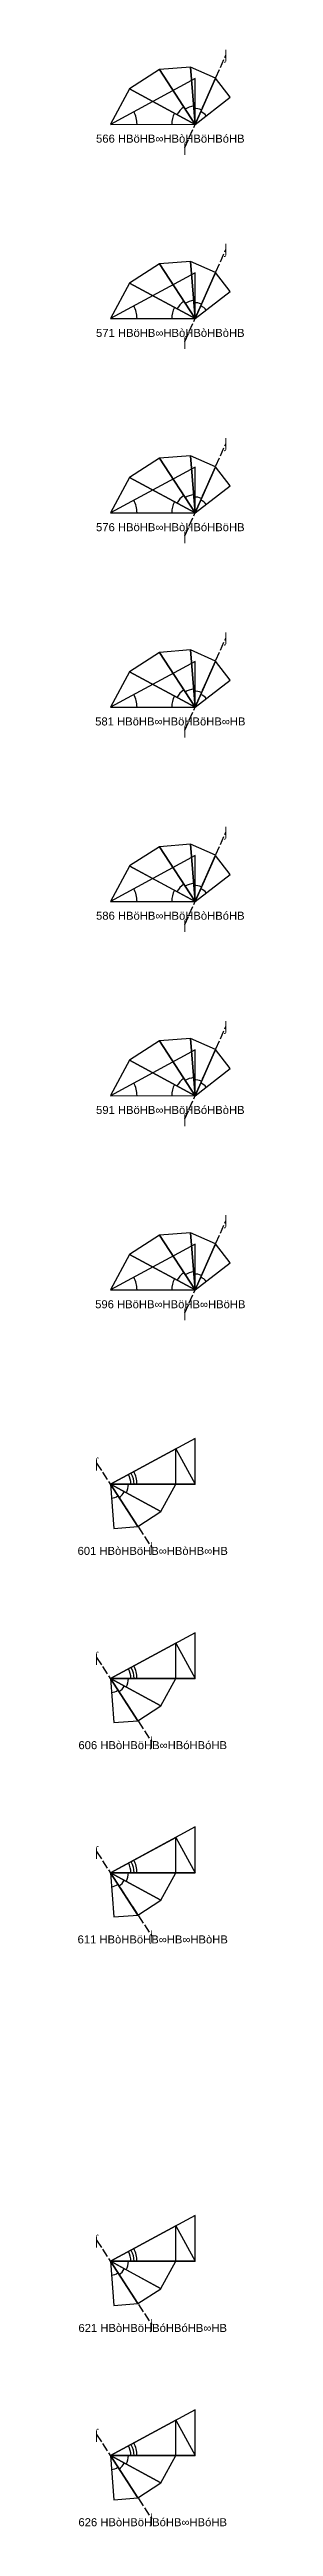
# Model space of a CAD drawing. Header units: millimetres. Extents: x 122552 to 1654769, y -10280102 to 62068.
# Drawn here: x 1076857 to 1099658, y -6349627 to -6009857 of the extents above; entities that cross this region are included whole.
import ezdxf
from ezdxf.enums import TextEntityAlignment as Align

# ---------------------------------------------------------------- set-up
doc = ezdxf.new("R2010")
doc.units = ezdxf.units.MM
doc.linetypes.add('ACAD_ISO02W100', pattern=[15, 12, -3])
for name, color, linetype in [('BASE', 170, 'Continuous'), ('HYPOTENUSE', 20, 'Continuous'), ('PERPENDICULAR', 90, 'Continuous'), ('Standard', 7, 'Continuous')]:
    doc.layers.add(name, color=color, linetype=linetype)
doc.styles.add('Arial', font='arial_0.ttf')

msp = doc.modelspace()

# ---------------------------------------------------------------- texts
at = {"style": 'Arial'}
for s, p in [('⌡', (1097059, -6010639)), ('566 HBöHB∞HBòHBöHBóHB', (1089463, -6022078)), ('⌠', (1091444, -6023277)), ('⌡', (1097059, -6037287)), ('571 HBöHB∞HBòHBòHBòHB', (1089463, -6048727)), ('⌠', (1091444, -6049926)), ('⌡', (1097059, -6063936)), ('576 HBöHB∞HBòHBóHBöHB', (1089463, -6075375)), ('⌠', (1091444, -6076574)), ('⌡', (1097059, -6090585)), ('581 HBöHB∞HBöHBöHB∞HB', (1089463, -6102024)), ('⌠', (1091444, -6103223)), ('⌡', (1097059, -6117233)), ('586 HBöHB∞HBöHBòHBóHB', (1089463, -6128673)), ('⌠', (1091444, -6129872)), ('⌡', (1097059, -6143882)), ('591 HBöHB∞HBöHBóHBòHB', (1089463, -6155321)), ('⌠', (1091444, -6156520)), ('⌡', (1097059, -6170531)), ('596 HBöHB∞HBöHB∞HBöHB', (1089463, -6181970)), ('⌠', (1091444, -6183169)), ('⌠', (1079376, -6203759)), ('601 HBòHBöHB∞HBòHB∞HB', (1087054, -6215803)), ('⌡', (1086913, -6215354)), ('⌠', (1079376, -6230408)), ('⌡', (1086913, -6242003)), ('606 HBòHBöHB∞HBóHBóHB', (1087054, -6242452)), ('⌠', (1079376, -6257057)), ('611 HBòHBöHB∞HB∞HBòHB', (1087054, -6269100)), ('⌡', (1086913, -6268652)), ('⌠', (1079376, -6310354)), ('621 HBòHBöHBóHBóHB∞HB', (1087054, -6322398)), ('⌡', (1086913, -6321949)), ('⌠', (1079376, -6337003)), ('626 HBòHBöHBóHB∞HBóHB', (1087054, -6349046)), ('⌡', (1086913, -6348598))]:
    msp.add_text(s, height=1100, dxfattribs=at).set_placement(p, align=Align.MIDDLE_CENTER)

# ---------------------------------------------------------------- blocks, each defined once
blk = doc.blocks.new('fundamental_block_GT')
at = {"color": 4}
blk.add_arc((0, -2), 277, 359.9799, 28.4254, dxfattribs=at)
at = {"layer": 'BASE'}
blk.add_line((0, 0), (879, -7), dxfattribs=at)
at = {"layer": 'HYPOTENUSE'}
blk.add_line((883, 469), (0, 0), dxfattribs=at)
at = {"layer": 'PERPENDICULAR'}
blk.add_line((879, -7), (883, 469), dxfattribs=at)

# ---------------------------------------------------------------- linework, layer by layer
at = {"linetype": 'ACAD_ISO02W100', "ltscale": 100}
for p, q in [((1091444, -6023277), (1097059, -6010639)), ((1091444, -6049926), (1097059, -6037287)), ((1091444, -6076574), (1097059, -6063936)), ((1091444, -6103223), (1097059, -6090585)), ((1091444, -6129872), (1097059, -6117233)), ((1091444, -6156520), (1097059, -6143882)), ((1091444, -6183169), (1097059, -6170531)), ((1079376, -6203759), (1086913, -6215354)), ((1079376, -6230408), (1086913, -6242003)), ((1079376, -6257057), (1086913, -6268652)), ((1079376, -6310354), (1086913, -6321949)), ((1079376, -6337003), (1086913, -6348598))]:
    msp.add_line(p, q, dxfattribs=at)

# ---------------------------------------------------------------- block references
for p, xscale, yscale, zscale, rotation in [((1092848, -6020117), 10.18429076373601, 10.18429076373601, 10.18429076373601, 123.5116672382091), ((1092848, -6020117), 8.951118371073518, 8.951118371073518, 8.951118371073518, 95.02333447641668), ((1092848, -6020117), 7.867265571232678, 7.867265571232678, 7.867265571232678, 66.53500171461897), ((1092848, -6020117), 6.914651890686425, 6.914651890686425, 6.914651890686425, 38.04666895281858), ((1092848, -6020117), 11.58735412275403, 11.58735412275403, 11.58735412275403, 152.0000000000003), ((1092848, -6046766), 10.18429076373601, 10.18429076373601, 10.18429076373601, 123.5116672382091), ((1092848, -6046766), 8.951118371073518, 8.951118371073518, 8.951118371073518, 95.02333447641668), ((1092848, -6046766), 7.867265571232669, 7.867265571232669, 7.867265571232669, 66.5350017146181), ((1092848, -6046766), 6.914651890686425, 6.914651890686425, 6.914651890686425, 38.04666895281858), ((1092848, -6046766), 11.58735412275403, 11.58735412275403, 11.58735412275403, 152.0000000000003), ((1092848, -6073415), 10.18429076373601, 10.18429076373601, 10.18429076373601, 123.5116672382091), ((1092848, -6073415), 8.951118371073518, 8.951118371073518, 8.951118371073518, 95.02333447641668), ((1092848, -6073415), 7.867265571232669, 7.867265571232669, 7.867265571232669, 66.5350017146181), ((1092848, -6073415), 6.914651890686425, 6.914651890686425, 6.914651890686425, 38.04666895281858), ((1092848, -6073415), 11.58735412275403, 11.58735412275403, 11.58735412275403, 152.0000000000003), ((1092848, -6100063), 11.58735412275403, 11.58735412275403, 11.58735412275403, 152.0000000000003), ((1092848, -6100063), 10.18429076373601, 10.18429076373601, 10.18429076373601, 123.5116672382091), ((1092848, -6100063), 8.951118371073518, 8.951118371073518, 8.951118371073518, 95.02333447641668), ((1092848, -6100063), 7.867265571232678, 7.867265571232678, 7.867265571232678, 66.53500171461897), ((1092848, -6100063), 6.914651890686425, 6.914651890686425, 6.914651890686425, 38.04666895281858), ((1092848, -6126712), 10.18429076373601, 10.18429076373601, 10.18429076373601, 123.5116672382091), ((1092848, -6126712), 8.951118371073518, 8.951118371073518, 8.951118371073518, 95.02333447641668), ((1092848, -6126712), 7.867265571232678, 7.867265571232678, 7.867265571232678, 66.53500171461897), ((1092848, -6126712), 11.58735412275403, 11.58735412275403, 11.58735412275403, 152.0000000000003), ((1092848, -6126712), 6.914651890686425, 6.914651890686425, 6.914651890686425, 38.04666895281858), ((1092848, -6153361), 10.18429076373601, 10.18429076373601, 10.18429076373601, 123.5116672382091), ((1092848, -6153361), 8.951118371073518, 8.951118371073518, 8.951118371073518, 95.02333447641668), ((1092848, -6153361), 7.867265571232669, 7.867265571232669, 7.867265571232669, 66.5350017146181), ((1092848, -6153361), 11.58735412275403, 11.58735412275403, 11.58735412275403, 152.0000000000003), ((1092848, -6153361), 6.914651890686425, 6.914651890686425, 6.914651890686425, 38.04666895281858), ((1092848, -6180009), 10.18429076373601, 10.18429076373601, 10.18429076373601, 123.5116672382091), ((1092848, -6180009), 8.951118371073518, 8.951118371073518, 8.951118371073518, 95.02333447641668), ((1092848, -6180009), 7.867265571232669, 7.867265571232669, 7.867265571232669, 66.5350017146181), ((1092848, -6180009), 11.58735412275403, 11.58735412275403, 11.58735412275403, 152.0000000000003), ((1092848, -6180009), 6.914651890686425, 6.914651890686425, 6.914651890686425, 38.04666895281858), ((1081261, -6206658), -11.58735412275403, 11.58735412275403, 11.58735412275403, 207.9999999999996), ((1081261, -6206658), 10.18429076373601, 10.18429076373601, 10.18429076373601, 0.4883327617926961), ((1081261, -6206658), 8.95111837107369, 8.95111837107369, 8.95111837107369, 332.0000000000033), ((1081261, -6206658), 6.914651890687201, 6.914651890687201, 6.914651890687201, 275.0233344764058), ((1081261, -6206658), 7.867265571232967, 7.867265571232967, 7.867265571232967, 303.5116672382053), ((1081261, -6233307), 7.867265571232967, 7.867265571232967, 7.867265571232967, 303.5116672382053), ((1081261, -6233307), -11.58735412275403, 11.58735412275403, 11.58735412275403, 207.9999999999996), ((1081261, -6233307), 10.18429076373601, 10.18429076373601, 10.18429076373601, 0.4883327617926961), ((1081261, -6233307), 8.95111837107369, 8.95111837107369, 8.95111837107369, 332.0000000000033), ((1081261, -6233307), 6.914651890687201, 6.914651890687201, 6.914651890687201, 275.0233344764058), ((1081261, -6259955), -11.58735412275403, 11.58735412275403, 11.58735412275403, 207.9999999999996), ((1081261, -6259955), 10.18429076373601, 10.18429076373601, 10.18429076373601, 0.4883327617926961), ((1081261, -6259955), 7.867265571232967, 7.867265571232967, 7.867265571232967, 303.5116672382053), ((1081261, -6259955), 8.95111837107369, 8.95111837107369, 8.95111837107369, 332.0000000000033), ((1081261, -6259955), 6.914651890687201, 6.914651890687201, 6.914651890687201, 275.0233344764058), ((1081261, -6313253), -11.58735412275403, 11.58735412275403, 11.58735412275403, 207.9999999999996), ((1081261, -6313253), 10.18429076373601, 10.18429076373601, 10.18429076373601, 0.4883327617926961), ((1081261, -6313253), 7.867265571232967, 7.867265571232967, 7.867265571232967, 303.5116672382053), ((1081261, -6313253), 8.951118371073806, 8.951118371073806, 8.951118371073806, 332.0000000000033), ((1081261, -6313253), 6.914651890687201, 6.914651890687201, 6.914651890687201, 275.0233344764058), ((1081261, -6339901), -11.58735412275403, 11.58735412275403, 11.58735412275403, 207.9999999999996), ((1081261, -6339901), 10.18429076373601, 10.18429076373601, 10.18429076373601, 0.4883327617926961), ((1081261, -6339901), 8.951118371073806, 8.951118371073806, 8.951118371073806, 332.0000000000033), ((1081261, -6339901), 6.914651890687201, 6.914651890687201, 6.914651890687201, 275.0233344764058), ((1081261, -6339901), 7.867265571232967, 7.867265571232967, 7.867265571232967, 303.5116672382053)]:
    msp.add_blockref('fundamental_block_GT', p, dxfattribs=dict(xscale=xscale, yscale=yscale, zscale=zscale, rotation=rotation))
at = {"layer": 'Standard', "xscale": 13.18371388650824, "yscale": 13.18371388650824, "zscale": 13.18371388650824, "rotation": 0.4883327617913192}
for p in [(1081261, -6020117), (1081261, -6046766), (1081261, -6073415), (1081261, -6100063), (1081261, -6126712), (1081261, -6153361), (1081261, -6180009), (1081261, -6206658), (1081261, -6233307), (1081261, -6259955), (1081261, -6313253), (1081261, -6339901)]:
    msp.add_blockref('fundamental_block_GT', p, dxfattribs=at)

msp.set_redraw_order([(e.dxf.handle, doc.entitydb.next_handle()) for e in msp.query("TEXT MTEXT ATTDEF DIMENSION ARC_DIMENSION")])  # texts and dimensions are drawn at this point

doc.saveas('drawing.dxf')
